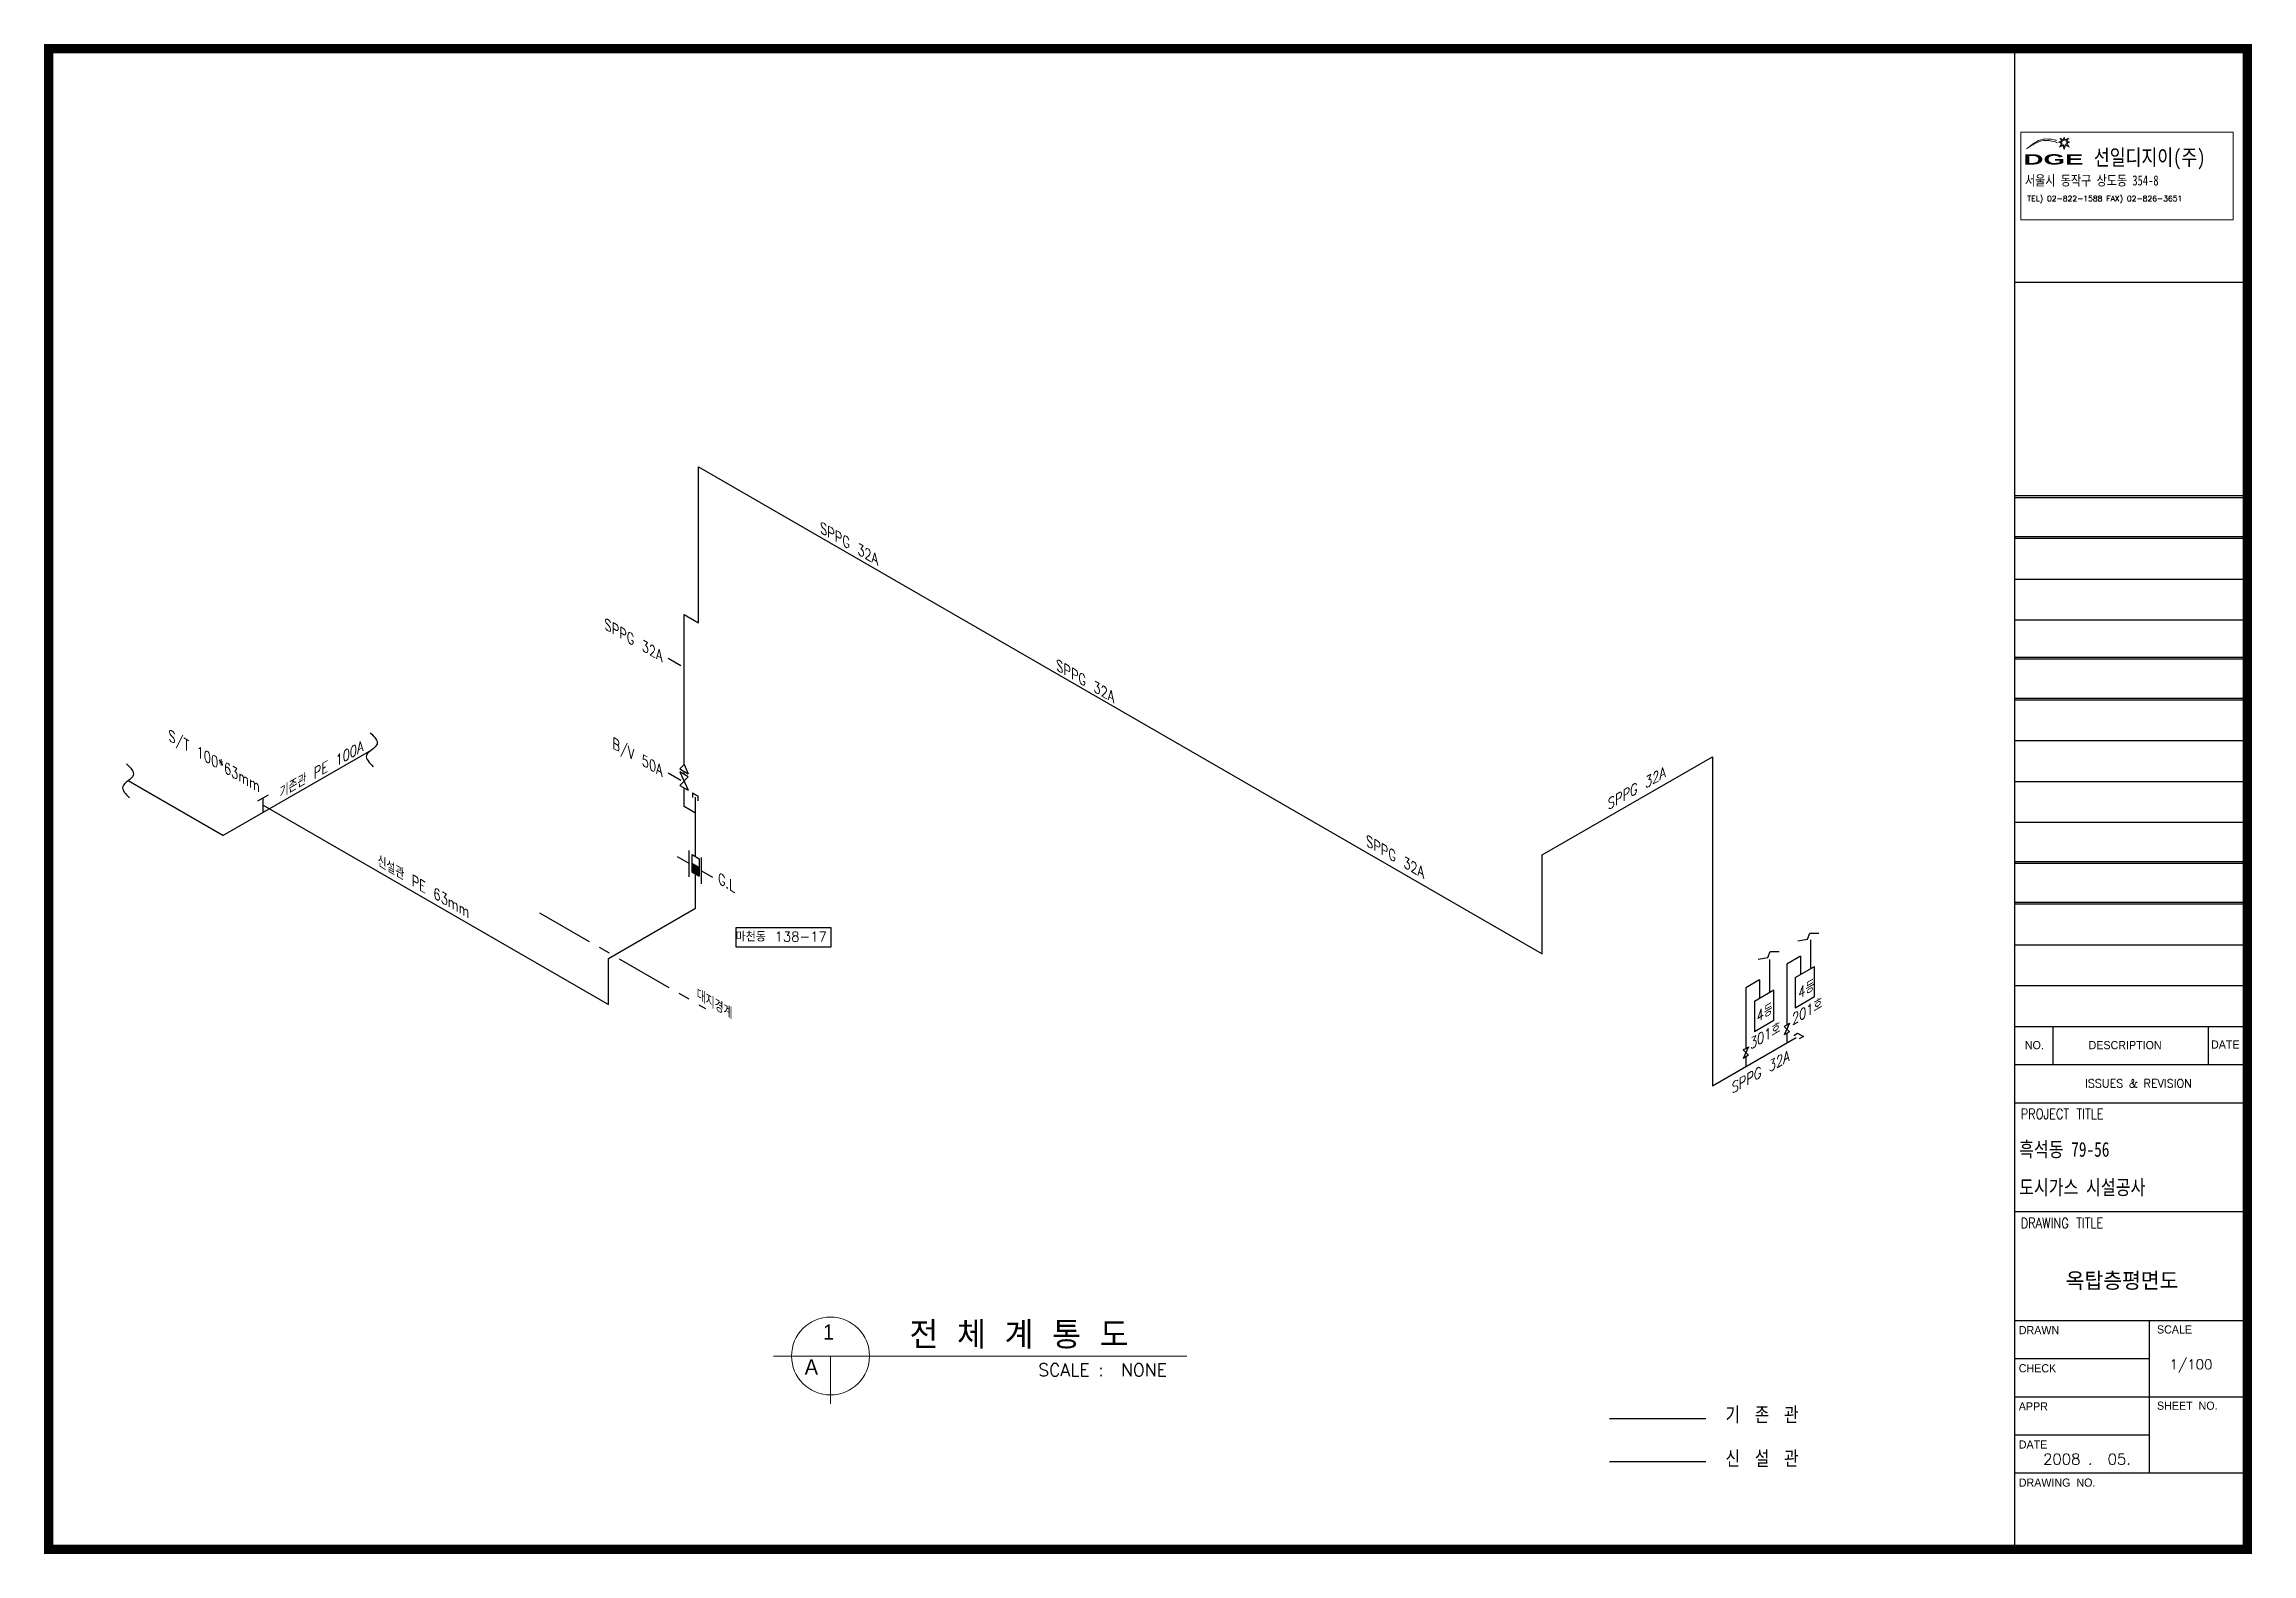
# Model space of a CAD drawing. Header units: millimetres. Extents: x 100533 to 459591, y -298132 to -52366.
# Drawn here: x 386464 to 459591, y -294819 to -244789 of the extents above; entities that cross this region are included whole.
import ezdxf
from ezdxf.enums import TextEntityAlignment as Align

# ---------------------------------------------------------------- set-up
doc = ezdxf.new("R2010")
doc.units = ezdxf.units.MM
doc.header["$LTSCALE"] = 600
doc.linetypes.add('CENTER', pattern=[50.8, 31.75, -6.35, 6.35, -6.35])
for name, color, linetype in [('CEL', 7, 'Continuous'), ('GAS', 3, 'Continuous'), ('GTEXT', 2, 'Continuous'), ('신설관', 1, 'Continuous')]:
    doc.layers.add(name, color=color, linetype=linetype)
doc.styles.add('GHS', font='romans', dxfattribs={"bigfont": 'ghs'})
doc.styles.add('HGTXT', font='romans.shx', dxfattribs={"bigfont": 'whgtxt.shx'})
doc.styles.add('HTXTW', font='txt', dxfattribs={"bigfont": 'htxtw'})
doc.styles.add('ROMANS', font='', dxfattribs={"height": 250})
doc.styles.get("Standard").update_dxf_attribs({"font": 'txt.shx', "bigfont": 'whgtxt.shx'})
doc.styles.add('STYLE1', font='')
doc.styles.add('STYLE2', font='')
doc.styles.get('ROMANS').set_extended_font_data('Dotum')
doc.styles.get('STYLE1').set_extended_font_data('GungsuhChe')
doc.styles.get('STYLE2').set_extended_font_data('으뜸체', bold=True)
doc.dimstyles.new('ISO-25', dxfattribs={"dimtxt": 2.5, "dimasz": 100, "dimexe": 1.25, "dimexo": 0.625, "dimtad": 1, "dimtxsty": 'Standard', "dimcen": 2.5, "dimclrd": 2, "dimclre": 2, "dimadec": 0, "dimazin": 0, "dimtfac": 1, "dimtmove": 0, "dimatfit": 3, "dimfxl": 1, "dimarcsym": 0})

msp = doc.modelspace()

# ---------------------------------------------------------------- texts
at = {"lineweight": 9, "style": 'STYLE2', "width": 2}
msp.add_text('DGE', height=342.7, dxfattribs=at).set_placement((452027, -248779))
at = {"style": 'STYLE1', "width": 0.8}
for s, height, p in [('선일디지이(주)', 523.3, (454358, -248804)), ('서울시 동작구 상도동 354-8', 336, (452076, -249473)), ('흑석동 79-56', 489.2, (451883, -281659)), ('도시가스 시설공사', 489.2, (451883, -282916))]:
    msp.add_text(s, height=height, dxfattribs=at).set_placement(p)
for s, height, style, p in [('TEL) 02-822-1588 FAX) 02-826-3651', 184.8, 'HGTXT', (452157, -249998)), ('NO.', 270.7, 'ROMANS', (452072, -278095)), ('DESCRIPTION', 270.69, 'ROMANS', (454184, -278095)), ('DATE', 270.7, 'ROMANS', (458239, -278076)), ('ISSUES & REVISION', 270.69, 'GHS', (454068, -279364))]:
    msp.add_text(s, height=height, dxfattribs=dict(style=style)).set_placement(p)
at = {"width": 0.8}
for s, p in [('PROJECT TITLE', (451934, -280412)), ('DRAWING TITLE', (451934, -284029))]:
    msp.add_text(s, height=344.06, dxfattribs=at).set_placement(p)
at = {"lineweight": 13, "style": 'HGTXT'}
msp.add_text('옥탑층평면도', height=588, dxfattribs=at).set_placement((453425, -286075))
at = {"layer": 'CEL'}
for s, height, style, p in [('DRAWN', 270.7, 'ROMANS', (451872, -287540)), ('SCALE', 270.7, 'ROMANS', (456449, -287517)), ('CHECK', 270.7, 'ROMANS', (451872, -288804)), ('1/100', 324.8, 'GHS', (456866, -288702)), ('APPR', 270.7, 'ROMANS', (451872, -290067)), ('SHEET  NO.', 270.7, 'ROMANS', (456449, -290044)), ('DATE', 270.7, 'ROMANS', (451872, -291330)), ('DRAWING  NO.', 270.69, 'ROMANS', (451872, -292593))]:
    msp.add_text(s, height=height, dxfattribs=dict(at, style=style)).set_placement(p)
at = {"layer": 'CEL', "style": 'GHS'}
msp.add_text('2008 .  05. ', height=360.92, dxfattribs=at).set_placement((454255, -291680), align=Align.MIDDLE_CENTER)
at = {"layer": 'GAS', "color": 4}
for s, rotation, oblique, p in [('SPPG 32A', 330, 330, (414087, -262074)), ('SPPG 32A', 330, 330, (406948, -265274)), ('SPPG 32A', 330, 330, (421910, -266632)), ('S/T 100*63mm', 330, 330, (393607, -269598)), ('B/V 50A', 330, 330, (406948, -269071)), ('SPPG 32A', 30, 30, (440182, -269065)), ('SPPG 32A', 330, 330, (432173, -272451)), ('신설관 PE 63mm  ', 330, 330, (401042, -274052)), ('G.L', 330, 330, (409353, -272917)), ('201호', 30, 30, (445366, -276726)), ('4등', 30, 30, (445100, -276133)), ('4등', 30, 30, (443718, -276910)), ('301호', 30, 30, (443974, -277535)), ('SPPG 32A', 30, 30, (444283, -278470))]:
    msp.add_text(s, height=320, rotation=rotation, dxfattribs=dict(at, oblique=oblique)).set_placement(p, align=Align.RIGHT)
at = {"layer": 'GAS', "color": 3, "oblique": 30}
msp.add_text('기존관 PE 100A', height=320, rotation=30, dxfattribs=at).set_placement((397042, -268203), align=Align.RIGHT)
at = {"layer": 'GAS', "color": 0}
msp.add_text('마천동 138-17', height=320, dxfattribs=at).set_placement((412390, -274525), align=Align.RIGHT)
at = {"layer": 'GAS', "color": 0, "linetype": 'CENTER', "ltscale": 0.1, "oblique": 330}
msp.add_text('대지경계', height=320, rotation=330, dxfattribs=at).set_placement((409257, -277119), align=Align.RIGHT)
at = {"layer": 'GTEXT', "lineweight": 5, "style": 'ROMANS'}
for s, p in [('1', (412264, -287716)), ('A', (411657, -288878))]:
    msp.add_text(s, height=504, dxfattribs=at).set_placement(p)
at = {"layer": 'GTEXT', "lineweight": 13, "style": 'HGTXT'}
for s, height, p in [('전 체 계 통 도', 903.2, (415128, -288021)), ('SCALE :  NONE', 418.04, (419393, -288933))]:
    msp.add_text(s, height=height, dxfattribs=at).set_placement(p)
at = {"layer": 'GTEXT', "ltscale": 0.2, "style": 'HTXTW'}
for s, p in [('기 존 관', (442158, -290498)), ('신 설 관', (442158, -291948))]:
    msp.add_text(s, height=548.7, dxfattribs=at).set_placement(p)

# ---------------------------------------------------------------- hatches: boundary and pattern name
at = {"layer": 'GTEXT'}
h = msp.add_hatch(dxfattribs=at)
h.set_pattern_fill('ANGLE', color=4, scale=1.6, style=0)
h.set_pattern_definition([(0, (-250528.018, -191433.041), (0, 11.176), [8.128, -3.048]), (90, (-250528.018, -191433.041), (-11.176, 7e-16), [8.128, -3.048])])
h.paths.add_polyline_path([(408159, -272359), (408159, -272070), (407926, -271936), (407926, -272225)])

# ---------------------------------------------------------------- linework, layer by layer
at = {"lineweight": 9}
for p, q in [((453378, -247869), (453345, -247955)), ((453411, -247956), (453378, -247869)), ((453288, -248004), (453186, -248042)), ((453186, -248042), (453285, -248080)), ((453285, -248080), (453221, -248202)), ((453221, -248202), (453334, -248143)), ((453244, -248047), (453315, -248020)), ((453313, -248073), (453244, -248047)), ((453246, -247910), (453345, -247955)), ((453246, -247910), (453288, -248004)), ((453268, -248158), (453313, -248073)), ((453347, -248117), (453268, -248158)), ((453285, -247954), (453315, -248020)), ((453285, -247954), (453355, -247986)), ((453334, -248143), (453378, -248281)), ((453378, -248214), (453347, -248117)), ((453355, -247986), (453378, -247925)), ((453378, -247925), (453401, -247986)), ((453408, -248116), (453378, -248214)), ((453378, -248281), (453422, -248142)), ((453401, -247986), (453472, -247954)), ((453489, -248158), (453408, -248116)), ((453513, -247910), (453411, -247956)), ((453422, -248142), (453537, -248202)), ((453472, -247954), (453441, -248023)), ((453441, -248023), (453504, -248047)), ((453504, -248047), (453443, -248070)), ((453443, -248070), (453489, -248158)), ((453469, -248008), (453513, -247910)), ((453558, -248042), (453469, -248008)), ((453471, -248075), (453558, -248042)), ((453537, -248202), (453471, -248075))]:
    msp.add_line(p, q, dxfattribs=at)
for p, q in [((451734, -275988), (459477, -275988)), ((451734, -277342), (459438, -277342)), ((451734, -277342), (459438, -277342)), ((452998, -277342), (452998, -278605)), ((458149, -277342), (458149, -278605)), ((451734, -278605), (459438, -278605)), ((451734, -279868), (459438, -279868))]:
    msp.add_line(p, q)
msp.add_lwpolyline([(451938, -247701), (458968, -247701), (458968, -250612), (451938, -250612)], close=True, dxfattribs=at)
for points, start_tangent in [([(452123, -248262), (452678, -247942), (453099, -247975), (453118, -247980)], (1.212641, 1.330226)), ([(452127, -248258), (452705, -247982), (453122, -248048), (453141, -248055)], (1.31298, 1.231293))]:
    msp.add_spline(points, degree=3, dxfattribs=dict(at, start_tangent=start_tangent))
at = {"layer": 'CEL'}
for p, q in [((451734, -244942), (451734, -294666)), ((451734, -252677), (459438, -252677)), ((451734, -259750), (459477, -259750)), ((451734, -259810), (459477, -259810)), ((451734, -261103), (459477, -261103)), ((451734, -261163), (459477, -261163)), ((451734, -262516), (459477, -262516)), ((451734, -263870), (459477, -263870)), ((451734, -265103), (459477, -265103)), ((451734, -265163), (459477, -265163)), ((451734, -266462), (459477, -266462)), ((451734, -266516), (459477, -266516)), ((451734, -267869), (459477, -267869)), ((451734, -269222), (459477, -269222)), ((451734, -270576), (459477, -270576)), ((451734, -271875), (459477, -271875)), ((451734, -271929), (459477, -271929)), ((451734, -273228), (459477, -273228)), ((451734, -273282), (459477, -273282)), ((451734, -274635), (459477, -274635)), ((451734, -283477), (459438, -283477)), ((451734, -287086), (459438, -287086)), ((456204, -292139), (456204, -287086)), ((451734, -288350), (456204, -288350)), ((451734, -289613), (459438, -289613)), ((451734, -290876), (456204, -290876)), ((451734, -292139), (459438, -292139))]:
    msp.add_line(p, q, dxfattribs=at)
at = {"layer": 'CEL', "const_width": 307}
msp.add_lwpolyline([(386618, -294666), (459438, -294666), (459438, -244942), (386618, -244942)], close=True, dxfattribs=at)
at = {"layer": 'GAS', "color": 3}
for q in [(397316, -268173), (389242, -269204)]:
    msp.add_line((392386, -271019), q, dxfattribs=at)
at = {"layer": 'GAS', "color": 1}
for p, q in [((393539, -269866), (393892, -269662)), ((393715, -270252), (393715, -269764)), ((393715, -270008), (405162, -276617))]:
    msp.add_line(p, q, dxfattribs=at)
at = {"layer": 'GAS', "color": 0, "linetype": 'CENTER', "ltscale": 0.1}
msp.add_line((402872, -273572), (408366, -276744), dxfattribs=at)
at = {"layer": 'GAS'}
msp.add_line((438318, -290332), (441507, -290332), dxfattribs=at)
at = {"layer": 'GAS', "color": 0}
msp.add_lwpolyline([(409383, -274060), (412517, -274060), (412517, -274713), (409383, -274713)], close=True, dxfattribs=at)
at = {"layer": 'GAS', "color": 3}
for points in [[(397266, -267608), (397492, -267984), (397141, -268361), (397367, -268737)], [(389192, -268639), (389418, -269016), (389067, -269392), (389292, -269768)]]:
    msp.add_spline(points, degree=3, dxfattribs=at)
at = {"layer": 'GTEXT', "color": 50}
for p, q in [((407660, -268660), (407517, -268804)), ((407517, -268804), (407802, -268969)), ((407802, -269064), (407517, -268899)), ((407517, -268899), (407802, -269516)), ((407802, -269064), (407517, -269352)), ((407660, -268660), (407802, -268969)), ((407517, -269352), (407802, -269516))]:
    msp.add_line(p, q, dxfattribs=at)
at = {"layer": 'GTEXT'}
for p, q in [((407942, -269599), (408131, -269708)), ((407942, -269604), (407942, -269754)), ((408131, -269863), (408131, -269708))]:
    msp.add_line(p, q, dxfattribs=at)
at = {"layer": 'GTEXT', "color": 4}
for p, q in [((407828, -271944), (407441, -271720)), ((407828, -272379), (407828, -271508)), ((407926, -271647), (408159, -271782)), ((407926, -272225), (407926, -271647)), ((408159, -272070), (407926, -271936)), ((408159, -271782), (408159, -272359)), ((408241, -272618), (408241, -271747)), ((408159, -272359), (407926, -272225)), ((408241, -272182), (408601, -272390)), ((444274, -277238), (444098, -277617)), ((444172, -277296), (444098, -277339)), ((444098, -277339), (444274, -277516)), ((444274, -277516), (444098, -277617)), ((444172, -277296), (444274, -277238)), ((444417, -277640), (444547, -277565)), ((444547, -277565), (444736, -277674)), ((444736, -277674), (444601, -277751)), ((442920, -278019), (442745, -278399)), ((442819, -278078), (442745, -278121)), ((442745, -278121), (442920, -278298)), ((442920, -278298), (442745, -278399)), ((442819, -278078), (442920, -278019))]:
    msp.add_line(p, q, dxfattribs=at)
at = {"layer": 'GTEXT', "lineweight": 13}
for p, q in [((410619, -288263), (420333, -288263)), ((412512, -288263), (412512, -289846)), ((412844, -288263), (424314, -288263))]:
    msp.add_line(p, q, dxfattribs=at)
at = {"layer": 'GTEXT', "lineweight": 9}
msp.add_line((420333, -288263), (420548, -288263), dxfattribs=at)
at = {"layer": 'GTEXT', "lineweight": 13}
msp.add_circle((412512, -288263), 1290, dxfattribs=at)
at = {"layer": '신설관'}
for p, q in [((408141, -263966), (408141, -258797)), ((408141, -258797), (436089, -274932)), ((407660, -263688), (408141, -263966)), ((407660, -268660), (407660, -263688)), ((407660, -268982), (407660, -268886)), ((436089, -271659), (441723, -268406)), ((441723, -268406), (441723, -279307)), ((407660, -270055), (407660, -269434)), ((408043, -271714), (408043, -269739)), ((408043, -270276), (407660, -270055)), ((436089, -274932), (436089, -271659)), ((408043, -273425), (408043, -272292)), ((405162, -275088), (408043, -273425)), ((444972, -274471), (444972, -275431)), ((405162, -276617), (405162, -275088)), ((443618, -275119), (443618, -276212)), ((444636, -275016), (444186, -275276)), ((444186, -275276), (444186, -277288)), ((444636, -275016), (444636, -275625)), ((443282, -275798), (442832, -276057)), ((442832, -276057), (442832, -278070)), ((443282, -275798), (443282, -276407)), ((441723, -279307), (444502, -277703)), ((444186, -277567), (444186, -277885)), ((442832, -278348), (442832, -278667)), ((438318, -291757), (441507, -291757))]:
    msp.add_line(p, q, dxfattribs=at)
at = {"layer": '신설관', "color": 4}
for p, q in [((443561, -275052), (443633, -274857)), ((443633, -274857), (443933, -274857)), ((444552, -274499), (444873, -274444)), ((444873, -274444), (444945, -274249)), ((444945, -274249), (445245, -274248)), ((443240, -275108), (443561, -275052)), ((444469, -275721), (445109, -275352)), ((445109, -276353), (445109, -275352)), ((443115, -276503), (443755, -276133)), ((443755, -277134), (443755, -276133)), ((444469, -275721), (444469, -276048)), ((444469, -275958), (444469, -276722)), ((444469, -276722), (445109, -276353)), ((443115, -276503), (443115, -276830)), ((443115, -276739), (443115, -277504)), ((443115, -277504), (443755, -277134))]:
    msp.add_line(p, q, dxfattribs=at)

msp.set_redraw_order([(e.dxf.handle, doc.entitydb.next_handle()) for e in msp.query("TEXT MTEXT ATTDEF DIMENSION ARC_DIMENSION")])  # texts and dimensions are drawn at this point

# ---------------------------------------------------------------- leaders
at = {"layer": '신설관'}
for points in [[(407559, -265392), (407135, -265147)], [(407559, -269189), (407135, -268944)]]:
    msp.add_leader(points, dimstyle='ISO-25', override={"dimgap": 0.625, "dimtad": 0}, dxfattribs=at)

doc.saveas('drawing.dxf')
